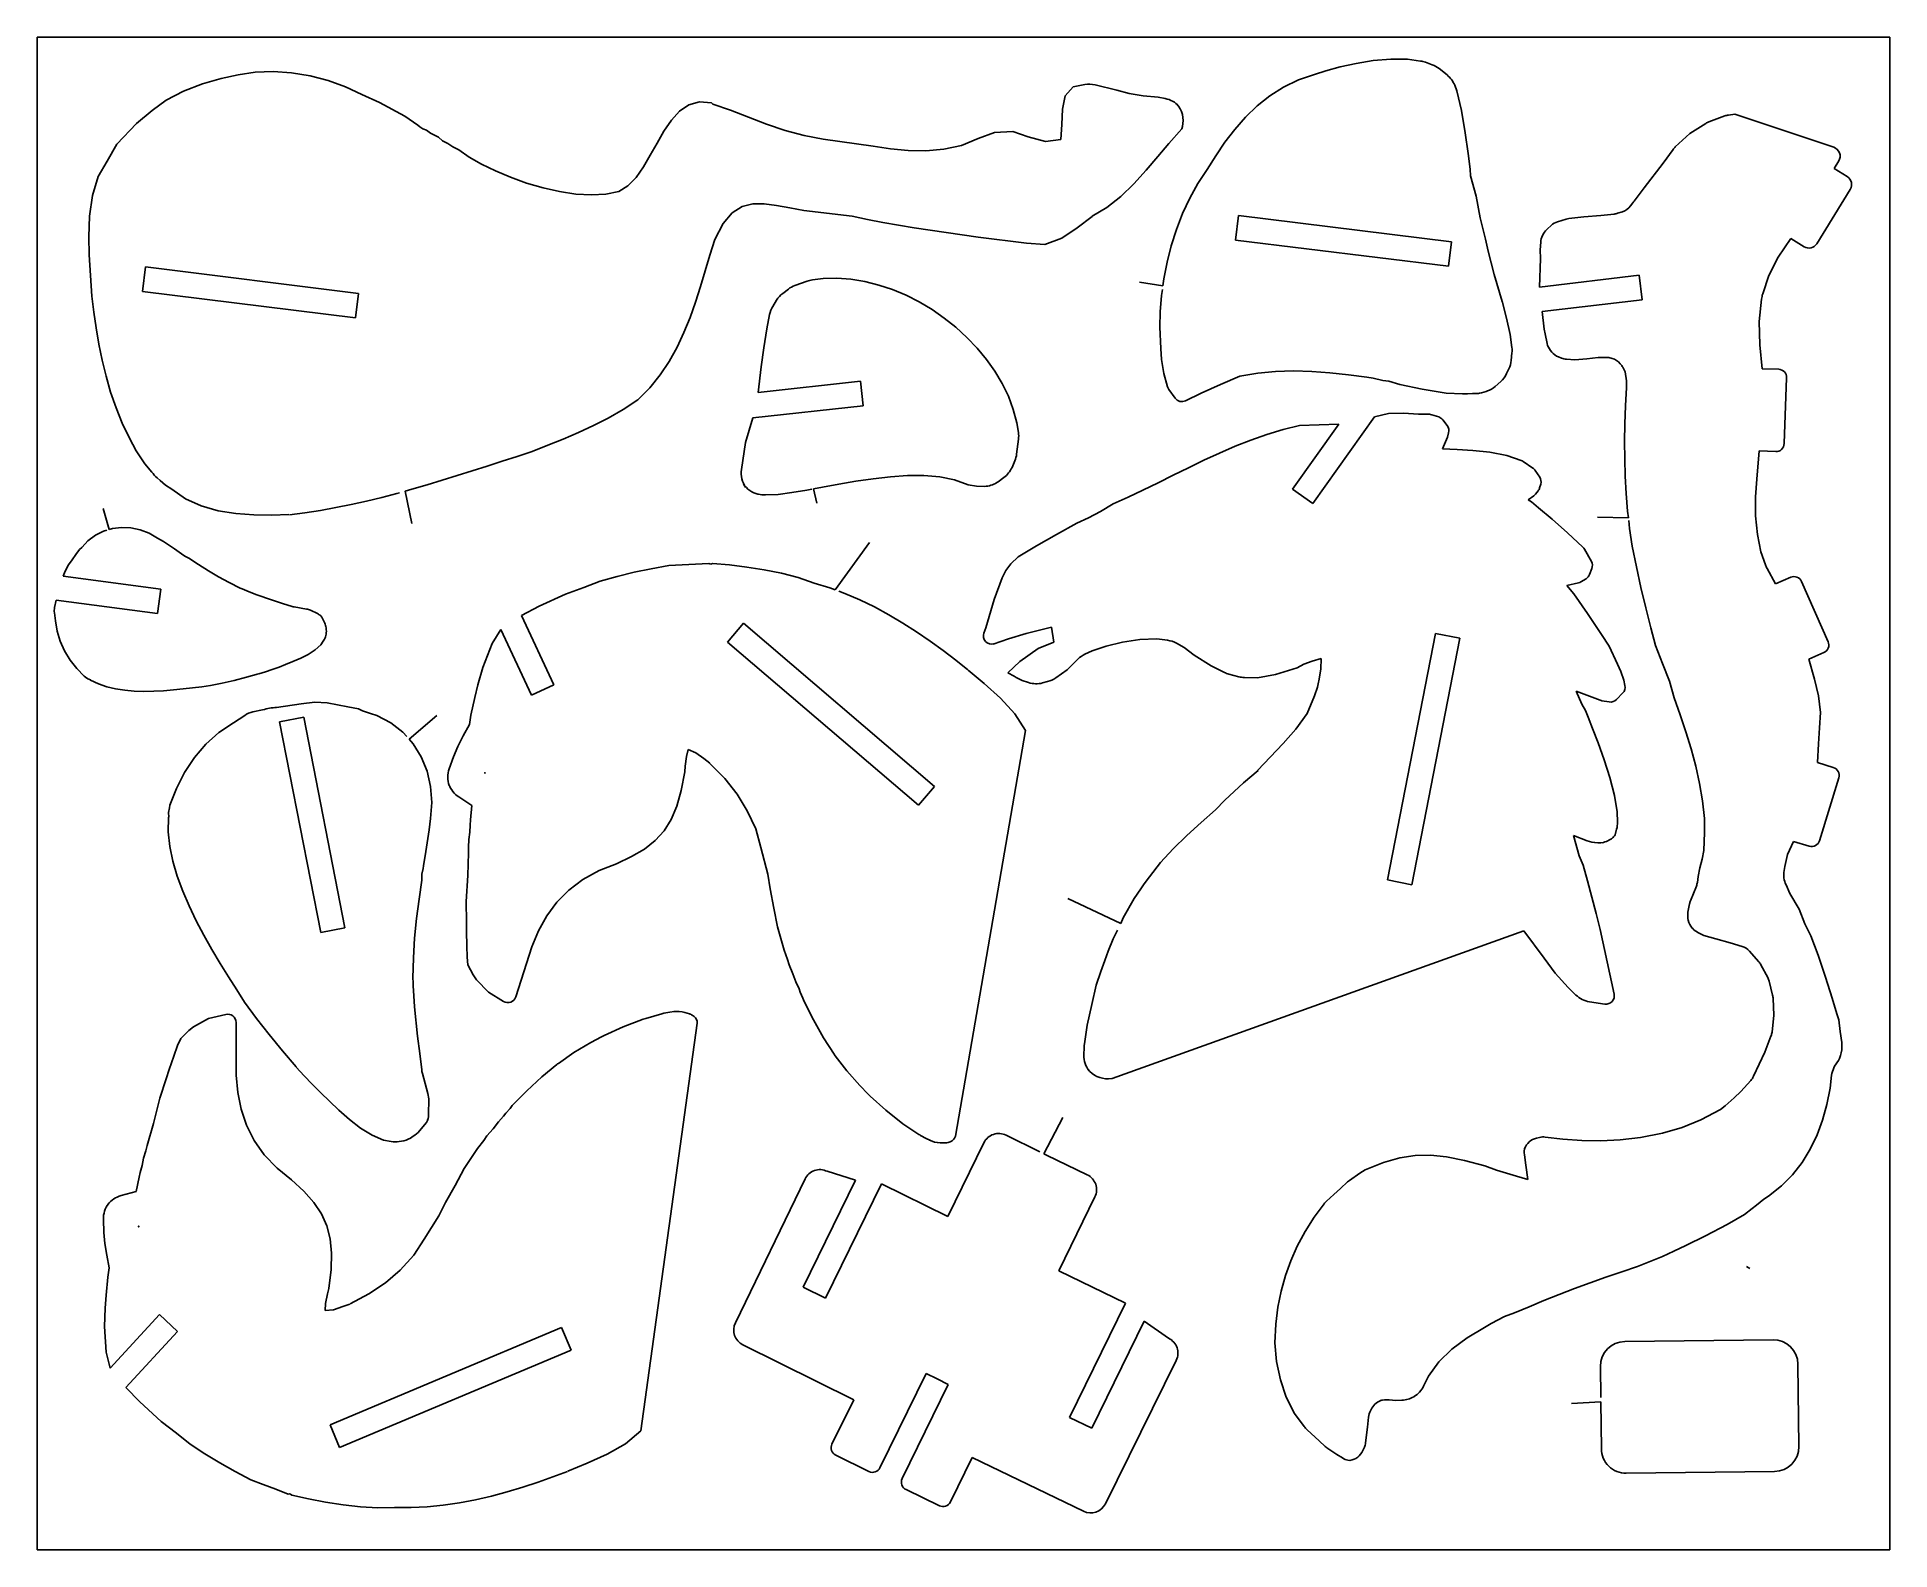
# Model space of a CAD drawing. Extents: x 167 to 467, y 466 to 711.
import ezdxf

# ---------------------------------------------------------------- set-up
doc = ezdxf.new("R2010")
doc.units = 0
doc.linetypes.add('AUSGEZOGEN', pattern=[0])
for name, color, linetype in [('01_DREHEN', 7, 'AUSGEZOGEN'), ('02_MITTEL', 2, 'AUSGEZOGEN'), ('03_DUENN', 1, 'AUSGEZOGEN')]:
    doc.layers.add(name, color=color, linetype=linetype)

msp = doc.modelspace()

# ---------------------------------------------------------------- linework, layer by layer
at = {"layer": '01_DREHEN'}
for p, q in [((196.620462, 704.500019), (199.365788, 705.061693)), ((199.365788, 705.061693), (202.119942, 705.504138)), ((202.119942, 705.504138), (205.020011, 705.614237)), ((205.020011, 705.614237), (207.999879, 705.413156)), ((207.999879, 705.413156), (210.993366, 704.922021)), ((371.0064, 704.26006), (373.646405, 705.114975)), ((373.646405, 705.114975), (375.46857, 705.722468)), ((375.46857, 705.722468), (377.751784, 706.351755)), ((377.751784, 706.351755), (380.356154, 706.929493)), ((380.356154, 706.929493), (383.141828, 707.382476)), ((383.141828, 707.382476), (385.968942, 707.637376)), ((385.968942, 707.637376), (388.6976, 707.620926)), ((388.6976, 707.620926), (390.772024, 707.320173)), ((391.582235, 707.114447), (392.695523, 706.703843)), ((393.804069, 706.079293), (395.081395, 705.0615)), ((187.69283, 700.97743), (190.503838, 702.415909)), ((190.503838, 702.415909), (193.573097, 703.604099)), ((193.573097, 703.604099), (196.620462, 704.500019)), ((210.993366, 704.922021), (213.934393, 704.161932)), ((213.934393, 704.161932), (216.756847, 703.154054)), ((216.756847, 703.154054), (219.39458, 701.919516)), ((333.272321, 701.661489), (334.523984, 703.145058)), ((334.523984, 703.145058), (336.427946, 703.489176)), ((341.612199, 702.581845), (338.084503, 703.439684)), ((343.588443, 702.052358), (341.612199, 702.581845)), ((345.86496, 701.684025), (343.588443, 702.052358)), ((366.365363, 701.693571), (368.585457, 703.107488)), ((368.585457, 703.107488), (371.0064, 704.26006)), ((396.315792, 703.385303), (396.662304, 702.49592)), ((396.662304, 702.49592), (397.412408, 699.298171)), ((182.90989, 697.207794), (185.420215, 699.330638)), ((185.420215, 699.330638), (187.69283, 700.97743)), ((219.39458, 701.919516), (222.247612, 700.598856)), ((222.247612, 700.598856), (226.333312, 698.361219)), ((269.498073, 697.715837), (270.821983, 699.177115)), ((270.821983, 699.177115), (272.316657, 700.215608)), ((272.316657, 700.215608), (274.030012, 700.705676)), ((274.030012, 700.705676), (276.009904, 700.521607)), ((276.009904, 700.521607), (276.081216, 700.458789)), ((276.081216, 700.458789), (276.152527, 700.39597)), ((276.152527, 700.39597), (276.223839, 700.333152)), ((276.223839, 700.333152), (279.059052, 699.333253)), ((279.059052, 699.333253), (281.956948, 698.229757)), ((332.690655, 697.031947), (332.797158, 699.501496)), ((332.797158, 699.501496), (333.272321, 701.661489)), ((333.153902, 700.953987), (333.220084, 700.991845)), ((348.296924, 701.460203), (345.86496, 701.684025)), ((349.46291, 701.238217), (348.296924, 701.460203)), ((351.296913, 700.40888), (351.654362, 700.021539)), ((362.454987, 698.227289), (364.32793, 700.054714)), ((364.32793, 700.054714), (366.365363, 701.693571)), ((397.412408, 699.298171), (398.037359, 695.70019)), ((179.692206, 693.850572), (182.90989, 697.207794)), ((226.333312, 698.361219), (228.431956, 696.903036)), ((228.431956, 696.903036), (228.773083, 696.675264)), ((228.773083, 696.675264), (229.262391, 696.352104)), ((229.262391, 696.352104), (229.828461, 696.11612)), ((229.828461, 696.11612), (230.512237, 695.655657)), ((268.297109, 695.957422), (269.498073, 697.715837)), ((281.956948, 698.229757), (284.911568, 697.116756)), ((284.911568, 697.116756), (287.916922, 696.088341)), ((287.916922, 696.088341), (290.967086, 695.238572)), ((332.54497, 694.619711), (332.690655, 697.031947)), ((350.058752, 693.977976), (352.136491, 696.335292)), ((352.136491, 696.335292), (352.228633, 696.689703)), ((359.129805, 694.152032), (360.728336, 696.247579)), ((360.728336, 696.247579), (362.454987, 698.227289)), ((436.980225, 697.219394), (434.412882, 695.595215)), ((440.083048, 698.426674), (437.483114, 697.467741)), ((441.670856, 698.704311), (440.635614, 698.5656)), ((457.694137, 693.342655), (441.670856, 698.704311)), ((178.164671, 691.094162), (179.692206, 693.850572)), ((230.512237, 695.655657), (231.771447, 694.969768)), ((231.771447, 694.969768), (232.4623, 694.397541)), ((232.4623, 694.397541), (233.293633, 693.970123)), ((233.293633, 693.970123), (234.131101, 693.445829)), ((234.131101, 693.445829), (235.081277, 692.91369)), ((266.072471, 692.051923), (267.171203, 694.027581)), ((267.171203, 694.027581), (268.297109, 695.957422)), ((290.967086, 695.238572), (294.056105, 694.661541)), ((294.056105, 694.661541), (302.165572, 693.533294)), ((302.165572, 693.533294), (304.972744, 693.107055)), ((304.972744, 693.107055), (307.824618, 692.83141)), ((310.70443, 692.779164), (313.595413, 693.023188)), ((313.595413, 693.023188), (316.480774, 693.636216)), ((316.480774, 693.636216), (319.160828, 694.752325)), ((319.160828, 694.752325), (321.833037, 695.755725)), ((321.833037, 695.755725), (324.755617, 695.877182)), ((324.755617, 695.877182), (327.25616, 695.042977)), ((327.25616, 695.042977), (330.073333, 694.288647)), ((330.073333, 694.288647), (332.54497, 694.619711)), ((348.262743, 691.875246), (350.058752, 693.977976)), ((357.641238, 691.976994), (359.129805, 694.152032)), ((398.037359, 695.70019), (398.510225, 692.322008)), ((431.67066, 693.012591), (430.076505, 690.794672)), ((434.412882, 695.595215), (432.037374, 693.424961)), ((176.689373, 688.637867), (178.164671, 691.094162)), ((235.081277, 692.91369), (236.750632, 691.767116)), ((236.750632, 691.767116), (238.745075, 690.623214)), ((238.745075, 690.623214), (241.001964, 689.516871)), ((263.765081, 688.465969), (264.953057, 690.156194)), ((264.953057, 690.156194), (266.072471, 692.051923)), ((307.824618, 692.83141), (310.70443, 692.779164)), ((346.380048, 689.650135), (348.262743, 691.875246)), ((356.244374, 689.758789), (357.641238, 691.976994)), ((398.510225, 692.322008), (398.804149, 689.783583)), ((430.076505, 690.794672), (427.021879, 686.757498)), ((457.741868, 689.91059), (458.495228, 691.133362)), ((175.770716, 685.557484), (176.689373, 688.637867)), ((241.001964, 689.516871), (243.458691, 688.482974)), ((243.458691, 688.482974), (246.05265, 687.556411)), ((246.05265, 687.556411), (248.72123, 686.772102)), ((260.991949, 686.204913), (262.460684, 687.106995)), ((262.460684, 687.106995), (263.765081, 688.465969)), ((342.279313, 685.370413), (344.39182, 687.437061)), ((344.39182, 687.437061), (346.380048, 689.650135)), ((353.414006, 685.116406), (354.741123, 687.501634)), ((354.741123, 687.501634), (356.244374, 689.758789)), ((398.804149, 689.783583), (398.892214, 688.704994)), ((398.892214, 688.704994), (399.778587, 685.433868)), ((457.741868, 689.91059), (459.870292, 688.599251)), ((175.298567, 682.188635), (175.770716, 685.557484)), ((248.72123, 686.772102), (251.401794, 686.164865)), ((251.401794, 686.164865), (254.031798, 685.76966)), ((254.031798, 685.76966), (256.548536, 685.621334)), ((256.548536, 685.621334), (258.889465, 685.754812)), ((258.889465, 685.754812), (260.991949, 686.204913)), ((280.939388, 683.737152), (282.669275, 684.187329)), ((282.669275, 684.187329), (284.53402, 684.210191)), ((284.53402, 684.210191), (286.536156, 683.944407)), ((340.023682, 683.584609), (342.279313, 685.370413)), ((352.257916, 682.625052), (353.414006, 685.116406)), ((399.778587, 685.433868), (400.447899, 681.91599)), ((425.144408, 684.335312), (424.777461, 683.846837)), ((425.204702, 684.428442), (425.144408, 684.335312)), ((425.281001, 684.526376), (425.204702, 684.428442)), ((425.367197, 684.637772), (425.281001, 684.526376)), ((427.021879, 686.757498), (425.367197, 684.637772)), ((454.94033, 677.737847), (460.36055, 686.53536)), ((175.162796, 678.866941), (175.298567, 682.188635)), ((277.873841, 680.99998), (279.341765, 682.720926)), ((279.341765, 682.720926), (280.939388, 683.737152)), ((286.536156, 683.944407), (288.678344, 683.528717)), ((288.678344, 683.528717), (290.96308, 683.10182)), ((290.96308, 683.10182), (298.756789, 682.178205)), ((298.756789, 682.178205), (301.23106, 681.663217)), ((301.23106, 681.663217), (303.735712, 681.182034)), ((303.735712, 681.182034), (306.266621, 680.731199)), ((335.202495, 680.322774), (337.610427, 682.147007)), ((337.60618, 682.214072), (340.023682, 683.584609)), ((337.606809, 682.204146), (337.60618, 682.214072)), ((337.608382, 682.179298), (337.606809, 682.204146)), ((337.610427, 682.147007), (337.608382, 682.179298)), ((351.267741, 680.049516), (352.257916, 682.625052)), ((360.814718, 678.318964), (361.302529, 682.289067)), ((395.793549, 678.051116), (361.302529, 682.289067)), ((400.447899, 681.91599), (401.286923, 678.443867)), ((414.355339, 681.7007), (412.952866, 681.273126)), ((417.222684, 682.087257), (414.814449, 681.797514)), ((419.957401, 682.278771), (417.222684, 682.087257)), ((422.158175, 682.536411), (419.957401, 682.278771)), ((423.482217, 682.916538), (422.684945, 682.653031)), ((175.25327, 675.928023), (175.162796, 678.866941)), ((275.743231, 675.880647), (276.533021, 678.435544)), ((276.533021, 678.435544), (277.873841, 680.99998)), ((306.266621, 680.731199), (308.81983, 680.307295)), ((308.81983, 680.307295), (311.391284, 679.906834)), ((311.391284, 679.906834), (313.976923, 679.526394)), ((313.976923, 679.526394), (316.572791, 679.162526)), ((316.572791, 679.162526), (319.174762, 678.811805)), ((319.174762, 678.811805), (321.778879, 678.47078)), ((321.778879, 678.47078), (324.381087, 678.135998)), ((324.381087, 678.135998), (326.977325, 677.804036)), ((329.98581, 677.621028), (332.694234, 678.63736)), ((332.694234, 678.63736), (335.202495, 680.322774)), ((350.438344, 677.411729), (351.267741, 680.049516)), ((395.305738, 674.081012), (360.814718, 678.318964)), ((395.305738, 674.081012), (395.793549, 678.051116)), ((401.286923, 678.443867), (401.748487, 676.51161)), ((410.555719, 679.051929), (410.759973, 679.429815)), ((411.94947, 680.707049), (411.324814, 680.14648)), ((448.679113, 675.537657), (450.741507, 678.562937)), ((450.741507, 678.562937), (452.876439, 677.247588)), ((175.25327, 675.928023), (175.677916, 669.221521)), ((274.977158, 673.322841), (275.743231, 675.880647)), ((326.977325, 677.804036), (329.98581, 677.621028)), ((349.764568, 674.733651), (350.438344, 677.411729)), ((401.748487, 676.51161), (402.704118, 672.760293)), ((410.053205, 670.707766), (410.192132, 675.361387)), ((410.152459, 676.746055), (410.241983, 677.977316)), ((410.192132, 675.361387), (410.152459, 676.746055)), ((447.183983, 672.602333), (448.679113, 675.537657)), ((183.877805, 669.99541), (184.369348, 673.965053)), ((218.856369, 669.694686), (184.369348, 673.965053)), ((274.204038, 670.775834), (274.977158, 673.322841)), ((294.075701, 672.090642), (292.317185, 671.870987)), ((296.307484, 672.139941), (294.075701, 672.090642)), ((298.560544, 671.974813), (296.307484, 672.139941)), ((349.084409, 670.918824), (349.241335, 672.037243)), ((349.241335, 672.037243), (349.764568, 674.733651)), ((402.704118, 672.760293), (404.009387, 668.399786)), ((410.053205, 670.707766), (426.193001, 672.621973)), ((426.193001, 672.621973), (426.664101, 668.649852)), ((446.19117, 669.607665), (447.183983, 672.602333)), ((175.978871, 666.66923), (175.677916, 669.221521)), ((218.364826, 665.725043), (183.877805, 669.99541)), ((218.364826, 665.725043), (218.856369, 669.694686)), ((273.393076, 668.253297), (274.204038, 670.775834)), ((288.432433, 670.384308), (287.521199, 669.69098)), ((291.465256, 671.667951), (289.506783, 670.967102)), ((300.82011, 671.605726), (298.560544, 671.974813)), ((303.071373, 671.043181), (300.82011, 671.605726)), ((305.299527, 670.297679), (303.071373, 671.043181)), ((307.489798, 669.379687), (305.299527, 670.297679)), ((309.627345, 668.299739), (307.489798, 669.379687)), ((349.084409, 670.918824), (345.26021, 671.485561)), ((348.625969, 666.677172), (348.863505, 669.344435)), ((348.863505, 669.344435), (349.003206, 670.340087)), ((176.34486, 664.082542), (175.978871, 666.66923)), ((272.513543, 665.768906), (273.393076, 668.253297)), ((285.388329, 666.260697), (284.930576, 663.939267)), ((286.540135, 668.609701), (285.909599, 667.58887)), ((311.697395, 667.068303), (309.627345, 668.299739)), ((313.685174, 665.695848), (311.697395, 667.068303)), ((348.559925, 664.226206), (348.625969, 666.677172)), ((404.685412, 665.669895), (404.061797, 668.207364)), ((410.467508, 666.728908), (426.664101, 668.649852)), ((410.467508, 666.728908), (410.796357, 663.875671)), ((445.63159, 665.12159), (446.009321, 668.761787)), ((176.788052, 661.476098), (176.34486, 664.082542)), ((270.425645, 660.96932), (271.534641, 663.336366)), ((271.534641, 663.336366), (272.513543, 665.768906)), ((284.930576, 663.939267), (284.435815, 660.851012)), ((315.575841, 664.192906), (313.685174, 665.695848)), ((317.354623, 662.569945), (315.575841, 664.192906)), ((348.761662, 660.753709), (348.559925, 664.226206)), ((405.305366, 663.049948), (404.685412, 665.669895)), ((405.579461, 660.949199), (405.305366, 663.049948)), ((410.796357, 663.875671), (410.946683, 663.160143)), ((410.946683, 663.160143), (411.285374, 661.573615)), ((445.729007, 661.382992), (445.63159, 665.12159)), ((177.320522, 658.864466), (176.788052, 661.476098)), ((269.155789, 658.681473), (270.425645, 660.96932)), ((284.435815, 660.851012), (284.028369, 657.785379)), ((319.006713, 660.837467), (317.354623, 662.569945)), ((320.517303, 659.005972), (319.006713, 660.837467)), ((348.836934, 658.955856), (348.761662, 660.753709)), ((405.482691, 658.832755), (405.596206, 660.064665)), ((411.835899, 660.433797), (412.050886, 660.173088)), ((446.110265, 657.489235), (445.729007, 661.382992)), ((177.954365, 656.26235), (177.320522, 658.864466)), ((267.694242, 656.48653), (269.155789, 658.681473)), ((284.028369, 657.785379), (283.560028, 653.653699)), ((321.87162, 657.085928), (320.517303, 659.005972)), ((323.054822, 655.087867), (321.87162, 657.085928)), ((349.230557, 656.713219), (348.836934, 658.955856)), ((367.31441, 657.032355), (364.422324, 656.767037)), ((370.230498, 657.12087), (367.31441, 657.032355)), ((373.168181, 657.052448), (370.230498, 657.12087)), ((376.125067, 656.847071), (373.168181, 657.052448)), ((404.734117, 656.693303), (405.106981, 657.471625)), ((413.134467, 659.387149), (413.604729, 659.202685)), ((414.419483, 659.023277), (415.785819, 658.941654)), ((415.785819, 658.941654), (417.697501, 659.09803)), ((417.697501, 659.09803), (419.576057, 659.296313)), ((419.576057, 659.296313), (420.877273, 659.310985)), ((421.636879, 659.209421), (421.814852, 659.1588)), ((423.132662, 658.302499), (423.188751, 658.23529)), ((423.895364, 656.98221), (423.52609, 657.720097)), ((446.110265, 657.489235), (448.775154, 657.392639)), ((178.701693, 653.684287), (177.954365, 656.26235)), ((264.073198, 652.430059), (266.010311, 654.398168)), ((266.010311, 654.398168), (267.694242, 656.48653)), ((283.560028, 653.653699), (300.137037, 655.458114)), ((300.137037, 655.458114), (300.569877, 651.481642)), ((324.052136, 653.02226), (323.054822, 655.087867)), ((349.825066, 654.56494), (349.230557, 656.713219)), ((351.073637, 652.709476), (350.033273, 654.13429)), ((358.404677, 654.922613), (355.282969, 653.530669)), ((361.556573, 656.304902), (358.404677, 654.922613)), ((364.422324, 656.767037), (361.556573, 656.304902)), ((379.098838, 656.524725), (376.125067, 656.847071)), ((382.087059, 656.105258), (379.098838, 656.524725)), ((383.123386, 655.943585), (382.087059, 656.105258)), ((384.66698, 655.565086), (383.123386, 655.943585)), ((385.672433, 655.463101), (384.66698, 655.565086)), ((387.445859, 654.954154), (385.672433, 655.463101)), ((391.06413, 654.190108), (387.445859, 654.954154)), ((394.965282, 653.55112), (391.06413, 654.190108)), ((402.862883, 654.621742), (403.767933, 655.417495)), ((424.111848, 655.502559), (423.895364, 656.98221)), ((423.982496, 651.482068), (424.134423, 654.435302)), ((424.134423, 654.435302), (424.111848, 655.502559)), ((449.672917, 645.352336), (450.059301, 656.011896)), ((179.574536, 651.144944), (178.701693, 653.684287)), ((180.585103, 648.658895), (179.574536, 651.144944)), ((261.681784, 650.879339), (264.073198, 652.430059)), ((282.67562, 649.533844), (300.569877, 651.481642)), ((324.84879, 650.899573), (324.052136, 653.02226)), ((355.282969, 653.530669), (352.731346, 652.295614)), ((397.587319, 653.417256), (394.965282, 653.55112)), ((398.381807, 653.438719), (397.587319, 653.417256)), ((399.196444, 653.453771), (398.381807, 653.438719)), ((399.674214, 653.460638), (399.196444, 653.453771)), ((400.641216, 653.583219), (400.362014, 653.53027)), ((401.433507, 653.806683), (400.641216, 653.583219)), ((401.650041, 653.889463), (401.433507, 653.806683)), ((423.879915, 648.57895), (423.982496, 651.482068)), ((181.745392, 646.24084), (180.585103, 648.658895)), ((254.4476, 647.156294), (256.876731, 648.278297)), ((256.876731, 648.278297), (259.28555, 649.507354)), ((259.28555, 649.507354), (261.681784, 650.879339)), ((282.67562, 649.533844), (281.498348, 645.537618)), ((325.429942, 648.73034), (324.84879, 650.899573)), ((325.675986, 647.183911), (325.429942, 648.73034)), ((371.218197, 648.285765), (368.553941, 647.643317)), ((370.068307, 637.991501), (377.556391, 648.516511)), ((371.218197, 648.285765), (377.556391, 648.516511)), ((373.327565, 635.672682), (383.309961, 649.703618)), ((385.612955, 650.218694), (383.309961, 649.703618)), ((388.045685, 650.287714), (385.612955, 650.218694)), ((390.481626, 650.154644), (388.045685, 650.287714)), ((392.235031, 650.103468), (390.481626, 650.154644)), ((393.73331, 649.683007), (392.598152, 650.041984)), ((395.111465, 648.280862), (394.389553, 649.222802)), ((423.832729, 645.71539), (423.879915, 648.57895)), ((182.857111, 644.181495), (181.745392, 646.24084)), ((246.96078, 644.074464), (249.497373, 645.090185)), ((249.497373, 645.090185), (251.99039, 646.105536)), ((251.99039, 646.105536), (254.4476, 647.156294)), ((281.498348, 645.537618), (280.843182, 641.146891)), ((325.69473, 646.058825), (325.393178, 643.648598)), ((363.32551, 645.939158), (360.757018, 644.920171)), ((365.923788, 646.853985), (363.32551, 645.939158)), ((368.553941, 647.643317), (365.923788, 646.853985)), ((395.130591, 646.396145), (394.344916, 644.501354)), ((395.334002, 647.099268), (395.130591, 646.396145)), ((423.846978, 642.88076), (423.832729, 645.71539)), ((184.243309, 642.071753), (182.857111, 644.181495)), ((185.389916, 640.759029), (184.243309, 642.071753)), ((239.67085, 641.727898), (242.100208, 642.512943)), ((242.100208, 642.512943), (244.529871, 643.296896)), ((244.529871, 643.296896), (246.96078, 644.074464)), ((325.095248, 642.556841), (324.644845, 641.515835)), ((355.700651, 642.655196), (353.208494, 641.451902)), ((358.216116, 643.818419), (355.700651, 642.655196)), ((360.757018, 644.920171), (358.216116, 643.818419)), ((396.719471, 644.407079), (394.344916, 644.501354)), ((399.266938, 644.268057), (396.719471, 644.407079)), ((402.03345, 643.977611), (399.266938, 644.268057)), ((404.774926, 643.4406), (402.03345, 643.977611)), ((407.089636, 642.617909), (404.774926, 643.4406)), ((408.980889, 641.39797), (407.386325, 642.468549)), ((423.928641, 640.064481), (423.846978, 642.88076)), ((445.262127, 639.623492), (445.627284, 644.164785)), ((445.627284, 644.164785), (448.292174, 644.068189)), ((186.704233, 639.409959), (186.220673, 639.811376)), ((187.611729, 638.607028), (186.704233, 639.409959)), ((229.935512, 638.683342), (232.374057, 639.419546)), ((232.374057, 639.419546), (234.8088, 640.175911)), ((234.8088, 640.175911), (237.240715, 640.947146)), ((237.240715, 640.947146), (239.67085, 641.727898)), ((299.376808, 639.251773), (296.631066, 638.776068)), ((302.161844, 639.671105), (299.376808, 639.251773)), ((304.948235, 639.993137), (302.161844, 639.671105)), ((307.69798, 640.176833), (304.948235, 639.993137)), ((310.373169, 640.181298), (307.69798, 640.176833)), ((312.935869, 639.965501), (310.373169, 640.181298)), ((315.348039, 639.488507), (312.935869, 639.965501)), ((317.57181, 638.709322), (315.348039, 639.488507)), ((323.323428, 639.867081), (322.398109, 639.195431)), ((348.285366, 639.010574), (345.850113, 637.815236)), ((350.737416, 640.229926), (348.285366, 639.010574)), ((353.208494, 641.451902), (350.737416, 640.229926)), ((410.08326, 639.899497), (409.355193, 641.018258)), ((424.083808, 637.25602), (423.928641, 640.064481)), ((445.024989, 636.729217), (445.262127, 639.623492)), ((188.597297, 637.98862), (187.611729, 638.607028)), ((190.842476, 636.401512), (188.597297, 637.98862)), ((193.370514, 635.257494), (190.842476, 636.401512)), ((217.649067, 635.49089), (220.12224, 636.046542)), ((220.12224, 636.046542), (222.586461, 636.648929)), ((222.586461, 636.648929), (225.042707, 637.292727)), ((225.042707, 637.292727), (225.481339, 637.414488)), ((226.404902, 637.670864), (227.492053, 637.97265)), ((226.404902, 637.670864), (227.49295, 632.419503)), ((227.492053, 637.97265), (229.935512, 638.683342)), ((283.623394, 637.153095), (283.512913, 637.179476)), ((286.800299, 637.129008), (284.709523, 637.046809)), ((289.009253, 637.420447), (286.800299, 637.129008)), ((291.40935, 637.819442), (289.009253, 637.420447)), ((292.230732, 637.969198), (291.40935, 637.819442)), ((293.962624, 638.28496), (292.48053, 638.014741)), ((292.48053, 638.014741), (293.053037, 635.705693)), ((296.631066, 638.776068), (293.962624, 638.28496)), ((318.869326, 638.454476), (317.57181, 638.709322)), ((320.18715, 638.424674), (318.869326, 638.454476)), ((320.472546, 638.455106), (320.18715, 638.424674)), ((343.429502, 636.66524), (341.021405, 635.581986)), ((345.850113, 637.815236), (343.429502, 636.66524)), ((373.327565, 635.672682), (370.068307, 637.991501)), ((409.121236, 636.922284), (408.195302, 636.268462)), ((408.765284, 635.90972), (408.195302, 636.268462)), ((409.828911, 637.715812), (409.387889, 637.171796)), ((410.249757, 638.812996), (410.077192, 638.196213)), ((424.318446, 634.444728), (424.083808, 637.25602)), ((445.044689, 633.676848), (445.024989, 636.729217)), ((178.449039, 631.457803), (177.48382, 634.87457)), ((196.104993, 634.490522), (193.370514, 635.257494)), ((198.969334, 634.034471), (196.104993, 634.490522)), ((201.887121, 633.823264), (198.969334, 634.034471)), ((204.781773, 633.790811), (201.887121, 633.823264)), ((207.576844, 633.870999), (204.781773, 633.790811)), ((207.646032, 633.841713), (210.165376, 634.157348)), ((210.165376, 634.157348), (212.671662, 634.540971)), ((212.671662, 634.540971), (215.165866, 634.987258)), ((215.165866, 634.987258), (217.649067, 635.49089)), ((337.004017, 633.351191), (335.159816, 632.490475)), ((338.98221, 634.388866), (337.004017, 633.351191)), ((341.021405, 635.581986), (338.98221, 634.388866)), ((409.865849, 634.954246), (408.765284, 635.90972)), ((412.119242, 633.142933), (409.865849, 634.954246)), ((414.578679, 630.930362), (412.119242, 633.142933)), ((424.443566, 633.34086), (419.459072, 633.426757)), ((424.443566, 633.34086), (424.318446, 634.444728)), ((445.330604, 630.65234), (445.044689, 633.676848)), ((176.229273, 630.522072), (175.013078, 629.59624)), ((177.56666, 631.195621), (176.229273, 630.522072)), ((178.094947, 631.352591), (177.56666, 631.195621)), ((178.992595, 631.619311), (178.449039, 631.457803)), ((180.474434, 631.795568), (178.992595, 631.619311)), ((181.979518, 631.726791), (180.474434, 631.795568)), ((183.47519, 631.415382), (181.979518, 631.726791)), ((184.928806, 630.863765), (183.47519, 631.415382)), ((186.307721, 630.074365), (184.928806, 630.863765)), ((187.246103, 629.485655), (186.307721, 630.074365)), ((331.862111, 630.620556), (328.634111, 628.809404)), ((335.159816, 632.490475), (331.862111, 630.620556)), ((417.090868, 628.57911), (414.578679, 630.930362)), ((424.638611, 631.620081), (424.495098, 632.886225)), ((425.050344, 628.771451), (424.638611, 631.620081)), ((445.892169, 627.841601), (445.330604, 630.65234)), ((173.071787, 627.395793), (172.468563, 626.556568)), ((173.686112, 628.228875), (173.071787, 627.395793)), ((174.017922, 628.528595), (173.686112, 628.228875)), ((174.580035, 629.113599), (174.017922, 628.528595)), ((175.013078, 629.59624), (174.580035, 629.113599)), ((189.021078, 628.321702), (187.246103, 629.485655)), ((190.188724, 627.519225), (189.021078, 628.321702)), ((190.401674, 627.373009), (190.188724, 627.519225)), ((190.837069, 627.053017), (190.401674, 627.373009)), ((191.364046, 626.787315), (190.837069, 627.053017)), ((296.027079, 621.684537), (301.592205, 629.350344)), ((325.667032, 627.014248), (324.468718, 625.890576)), ((328.634111, 628.809404), (325.667032, 627.014248)), ((418.448166, 626.270868), (417.344898, 628.253879)), ((425.735677, 625.404548), (425.050344, 628.771451)), ((446.627267, 625.748172), (445.892169, 627.841601)), ((171.320072, 624.681912), (171.043224, 623.880666)), ((171.870876, 625.714278), (171.320072, 624.681912)), ((172.468563, 626.556568), (171.870876, 625.714278)), ((192.938718, 625.760754), (191.364046, 626.787315)), ((194.537281, 624.756164), (192.938718, 625.760754)), ((196.176996, 623.783542), (194.537281, 624.756164)), ((263.455743, 624.5201), (260.692045, 623.8658)), ((266.247055, 625.079921), (263.455743, 624.5201)), ((269.054697, 625.595648), (266.247055, 625.079921)), ((271.216736, 625.714247), (269.054697, 625.595648)), ((273.378774, 625.832846), (271.216736, 625.714247)), ((275.540813, 625.951445), (273.378774, 625.832846)), ((275.726154, 625.868288), (275.540813, 625.951445)), ((275.876543, 625.860949), (275.726154, 625.868288)), ((276.13901, 625.945619), (275.876543, 625.860949)), ((278.889337, 625.704313), (276.13901, 625.945619)), ((281.706321, 625.37603), (278.889337, 625.704313)), ((284.537795, 624.940492), (281.706321, 625.37603)), ((287.331532, 624.377296), (284.537795, 624.940492)), ((290.035348, 623.666089), (287.331532, 624.377296)), ((323.632825, 624.821994), (323.06923, 623.643013)), ((324.468718, 625.890576), (323.632825, 624.821994)), ((418.529732, 625.149894), (418.150571, 624.149977)), ((426.4632, 622.078327), (425.735677, 625.404548)), ((448.281206, 622.644645), (446.901892, 625.135956)), ((186.829976, 621.789565), (171.043224, 623.880666)), ((186.304732, 617.824241), (186.829976, 621.789565)), ((197.875128, 622.852884), (196.176996, 623.783542)), ((199.648939, 621.97419), (197.875128, 622.852884)), ((200.007122, 621.825444), (199.648939, 621.97419)), ((200.369605, 621.677936), (200.007122, 621.825444)), ((200.740711, 621.532906), (200.369605, 621.677936)), ((202.209027, 620.941171), (200.740711, 621.532906)), ((255.292637, 622.072217), (252.374018, 620.985913)), ((257.967248, 623.066635), (255.292637, 622.072217)), ((260.692045, 623.8658), (257.967248, 623.066635)), ((292.597012, 622.786516), (290.035348, 623.666089)), ((295.14353, 622.012787), (292.597012, 622.786516)), ((296.027079, 621.684537), (295.14353, 622.012787)), ((297.586623, 621.105145), (296.625053, 621.462381)), ((299.995499, 620.063276), (297.586623, 621.105145)), ((323.06923, 623.643013), (321.776944, 620.09316)), ((416.348506, 622.814068), (414.485544, 622.401655)), ((415.621794, 621.016652), (414.485544, 622.401655)), ((417.841627, 617.823414), (415.621794, 621.016652)), ((417.590572, 623.479833), (416.74702, 622.972986)), ((427.241704, 618.788027), (426.4632, 622.078327)), ((448.281206, 622.644645), (450.721758, 623.719204)), ((456.777549, 613.274002), (452.479313, 623.036208)), ((169.890755, 619.998423), (169.630145, 618.816986)), ((186.304732, 617.824241), (169.890755, 619.998423)), ((204.931378, 620.024714), (202.209027, 620.941171)), ((206.550985, 619.490443), (204.931378, 620.024714)), ((208.077608, 618.995068), (206.550985, 619.490443)), ((210.425849, 618.569073), (208.414857, 618.912055)), ((212.182035, 617.827505), (211.062842, 618.365958)), ((248.08678, 619.015871), (245.224219, 617.512528)), ((252.374018, 620.985913), (248.08678, 619.015871)), ((302.365855, 618.902602), (299.995499, 620.063276)), ((304.693356, 617.638611), (302.365855, 618.902602)), ((321.776944, 620.09316), (320.398564, 615.501025)), ((428.079929, 615.528967), (427.241704, 618.788027)), ((169.788543, 616.649708), (169.598783, 617.954647)), ((170.028773, 614.984594), (169.788543, 616.649708)), ((212.896005, 617.266087), (212.710526, 617.481577)), ((212.710526, 617.481577), (212.74748, 617.448302)), ((213.360136, 616.29747), (212.896005, 617.266087)), ((213.616246, 615.20504), (213.581467, 615.52209)), ((241.857004, 615.269923), (240.478465, 612.998272)), ((246.837219, 604.610918), (241.857004, 615.269923)), ((250.461132, 606.304122), (245.224219, 617.512528)), ((281.18454, 616.272176), (278.584995, 613.232103)), ((312.091949, 589.843465), (281.18454, 616.272176)), ((306.97376, 616.286803), (304.693356, 617.638611)), ((309.202785, 614.862626), (306.97376, 616.286803)), ((320.398564, 615.501025), (320.093909, 614.671626)), ((326.937445, 614.633813), (331.057402, 615.610639)), ((331.057402, 615.610639), (331.422005, 613.221718)), ((420.089259, 614.461875), (417.841627, 617.823414)), ((428.836216, 612.646369), (428.079929, 615.528967)), ((170.526847, 613.359456), (170.028773, 614.984594)), ((171.249594, 611.795258), (170.526847, 613.359456)), ((211.799805, 611.940232), (212.718611, 612.755692)), ((212.718611, 612.755692), (213.136793, 613.354043)), ((213.478191, 614.072795), (213.53914, 614.287259)), ((240.478465, 612.998272), (238.949258, 609.126785)), ((309.492403, 586.803392), (278.584995, 613.232103)), ((311.376117, 613.381595), (309.202785, 614.862626)), ((313.489452, 611.859131), (311.376117, 613.381595)), ((321.573795, 612.891877), (324.080617, 613.739604)), ((321.698995, 612.926306), (321.573795, 612.891877)), ((324.080617, 613.739604), (326.937445, 614.633813)), ((328.905535, 612.191752), (325.920112, 610.057164)), ((331.422005, 613.221718), (328.905535, 612.191752)), ((339.909442, 612.570733), (337.599773, 611.784811)), ((342.554617, 613.221651), (339.909442, 612.570733)), ((345.345055, 613.642479), (342.554617, 613.221651)), ((348.090432, 613.738258), (345.345055, 613.642479)), ((349.842788, 613.511828), (348.090432, 613.738258)), ((352.531463, 612.344076), (351.268672, 613.043703)), ((354.153126, 611.125014), (352.531463, 612.344076)), ((385.451462, 574.697436), (393.215924, 614.615575)), ((389.377836, 573.933719), (397.142298, 613.851858)), ((397.142298, 613.851858), (393.215924, 614.615575)), ((421.327216, 612.549715), (420.089259, 614.461875)), ((421.327216, 612.549715), (422.666161, 609.667776)), ((429.980177, 609.731893), (428.836216, 612.646369)), ((172.163823, 610.312894), (171.249594, 611.795258)), ((173.236395, 608.933294), (172.163823, 610.312894)), ((204.847727, 608.76279), (205.972464, 609.171589)), ((205.972464, 609.171589), (207.034811, 609.588441)), ((207.034811, 609.588441), (208.228987, 610.062448)), ((208.228987, 610.062448), (209.474724, 610.604893)), ((209.474724, 610.604893), (210.691753, 611.22706)), ((210.691753, 611.22706), (211.799805, 611.940232)), ((238.949258, 609.126785), (238.170897, 606.299385)), ((315.538524, 610.310755), (313.489452, 611.859131)), ((317.519028, 608.751887), (315.538524, 610.310755)), ((325.920112, 610.057164), (323.95325, 608.227156)), ((335.315596, 610.46078), (333.587694, 608.740961)), ((337.599773, 611.784811), (336.456607, 611.255463)), ((356.910368, 609.346572), (354.153126, 611.125014)), ((359.035992, 608.307715), (356.910368, 609.346572)), ((370.836495, 609.050752), (367.312382, 607.948886)), ((371.906301, 609.616848), (370.836495, 609.050752)), ((373.22689, 610.145535), (371.906301, 609.616848)), ((374.675182, 610.54813), (373.22689, 610.145535)), ((374.675182, 610.54813), (374.629045, 608.813508)), ((423.232092, 608.433023), (422.666161, 609.667776)), ((431.115195, 606.876522), (429.980177, 609.731893)), ((453.654001, 610.441887), (456.094552, 611.516446)), ((454.560204, 607.223498), (453.654001, 610.441887)), ((174.434115, 607.677354), (173.236395, 608.933294)), ((174.657542, 607.527165), (174.434115, 607.677354)), ((175.033156, 607.252916), (174.657542, 607.527165)), ((175.443057, 607.0864), (175.033156, 607.252916)), ((175.444705, 607.080665), (175.443057, 607.0864)), ((175.448833, 607.066308), (175.444705, 607.080665)), ((175.454196, 607.04765), (175.448833, 607.066308)), ((176.713505, 606.450515), (175.454196, 607.04765)), ((178.064164, 605.988591), (176.713505, 606.450515)), ((194.859176, 606.165513), (193.447757, 605.986112)), ((196.768644, 606.564657), (194.859176, 606.165513)), ((198.709692, 607.018127), (196.768644, 606.564657)), ((200.675583, 607.521991), (198.709692, 607.018127)), ((202.659569, 608.072359), (200.675583, 607.521991)), ((202.703889, 608.064124), (203.778905, 608.402685)), ((203.778905, 608.402685), (204.847727, 608.76279)), ((238.170897, 606.299385), (237.665934, 604.252814)), ((250.461132, 606.304122), (246.837219, 604.610918)), ((317.550447, 608.68364), (320.162851, 606.510164)), ((320.162851, 606.510164), (322.782951, 604.144836)), ((325.002711, 607.715228), (323.95325, 608.227156)), ((325.018568, 607.702391), (325.002711, 607.715228)), ((327.33271, 606.669251), (326.292454, 607.009339)), ((330.412504, 606.81487), (329.578057, 606.598865)), ((333.587694, 608.740961), (331.717983, 607.420173)), ((361.349991, 607.615981), (359.768504, 608.034736)), ((364.373791, 607.431969), (362.274808, 607.483952)), ((367.312382, 607.948886), (364.373791, 607.431969)), ((374.629045, 608.813508), (374.312402, 606.969033)), ((423.703991, 607.077331), (423.232092, 608.433023)), ((423.88662, 606.17685), (423.703991, 607.077331)), ((431.844573, 604.171182), (431.115195, 606.876522)), ((455.21864, 604.538369), (454.560204, 607.223498)), ((179.491854, 605.64908), (178.064164, 605.988591)), ((180.98227, 605.419143), (179.491854, 605.64908)), ((182.521124, 605.285944), (180.98227, 605.419143)), ((184.094113, 605.23671), (182.521124, 605.285944)), ((185.686909, 605.258595), (184.094113, 605.23671)), ((187.285245, 605.338772), (185.686909, 605.258595)), ((188.874804, 605.464441), (187.285245, 605.338772)), ((190.441278, 605.622762), (188.874804, 605.464441)), ((191.970355, 605.800915), (190.441278, 605.622762)), ((193.447757, 605.986112), (191.970355, 605.800915)), ((209.549594, 603.243021), (205.571376, 602.638705)), ((211.788299, 603.474998), (209.549594, 603.243021)), ((213.735626, 603.369383), (211.788299, 603.474998)), ((215.42878, 603.059171), (213.735626, 603.369383)), ((217.121202, 602.738436), (215.42878, 603.059171)), ((237.665934, 604.252814), (237.045928, 601.370263)), ((322.782951, 604.144836), (325.099843, 601.602702)), ((373.638118, 604.516315), (372.425253, 601.663455)), ((374.0841, 605.937195), (373.638118, 604.516315)), ((419.883999, 603.797307), (415.980773, 605.280343)), ((415.980773, 605.280343), (416.912824, 603.138747)), ((416.912824, 603.138747), (417.47592, 602.116137)), ((421.322071, 603.528517), (420.135441, 603.729005)), ((423.537334, 604.983893), (422.501624, 603.915266)), ((432.809477, 601.446565), (431.844573, 604.171182)), ((455.54416, 601.812328), (455.21864, 604.538369)), ((196.228879, 598.601308), (198.575459, 600.136086)), ((198.575459, 600.136086), (200.413409, 601.341137)), ((203.312217, 602.250646), (201.738298, 601.900634)), ((206.052865, 600.281159), (209.978539, 601.048467)), ((212.718997, 566.176125), (206.052865, 600.281159)), ((216.644672, 566.943433), (209.978539, 601.048467)), ((218.812154, 602.396607), (217.121202, 602.738436)), ((219.498484, 602.10624), (218.812154, 602.396607)), ((220.777897, 601.668705), (219.498484, 602.10624)), ((221.811827, 601.354129), (220.777897, 601.668705)), ((224.066478, 600.168271), (221.811827, 601.354129)), ((226.02527, 598.62177), (224.066478, 600.168271)), ((227.042357, 597.47319), (231.525108, 601.336019)), ((237.045928, 601.370263), (236.80035, 599.862164)), ((325.099843, 601.602702), (326.802624, 598.898808)), ((372.425253, 601.663455), (370.625302, 599.115933)), ((417.47592, 602.116137), (417.910266, 601.054343)), ((417.910266, 601.054343), (418.638807, 599.247228)), ((433.730839, 598.697901), (432.809477, 601.446565)), ((455.405187, 599.343402), (455.54416, 601.812328)), ((194.124153, 596.705114), (196.228879, 598.601308)), ((226.634208, 597.934106), (226.02527, 598.62177)), ((227.668894, 596.765651), (227.042357, 597.47319)), ((235.808556, 598.016059), (234.914843, 596.292259)), ((236.80035, 599.862164), (235.808556, 598.016059)), ((315.481083, 533.189209), (326.802624, 598.898808)), ((370.625302, 599.115933), (368.556873, 596.780663)), ((418.638807, 599.247228), (419.545541, 596.886159)), ((434.582191, 595.927313), (433.730839, 598.697901)), ((455.23953, 596.719953), (455.405187, 599.343402)), ((190.673461, 592.087931), (192.269611, 594.512372)), ((192.269611, 594.512372), (194.124153, 596.705114)), ((228.97804, 594.650939), (227.668894, 596.765651)), ((229.93335, 592.328664), (228.97804, 594.650939)), ((234.218846, 594.654004), (233.523781, 592.696516)), ((234.914843, 596.292259), (234.218846, 594.654004)), ((271.929557, 594.717213), (271.747263, 593.116962)), ((272.216296, 595.803166), (271.929557, 594.717213)), ((273.439034, 595.295123), (272.216296, 595.803166)), ((274.762794, 594.352046), (273.439034, 595.295123)), ((275.708932, 593.60638), (274.762794, 594.352046)), ((366.43309, 594.592625), (364.467075, 592.4868)), ((368.556873, 596.780663), (366.43309, 594.592625)), ((419.545541, 596.886159), (420.514464, 594.162497)), ((420.514464, 594.162497), (421.429575, 591.267609)), ((435.337115, 593.137016), (434.582191, 595.927313)), ((455.060943, 593.699766), (455.23953, 596.719953)), ((189.344001, 589.496591), (190.673461, 592.087931)), ((230.515468, 589.849854), (229.93335, 592.328664)), ((271.677607, 592.230216), (271.094202, 589.201541)), ((271.747263, 593.116962), (271.677607, 592.230216)), ((275.714134, 593.559149), (278.154669, 591.1184)), ((278.154669, 591.1184), (280.13616, 588.593466)), ((364.473099, 592.419871), (362.117652, 590.45111)), ((364.467075, 592.4868), (364.469976, 592.454573)), ((364.469976, 592.454573), (364.472208, 592.429776)), ((364.472208, 592.429776), (364.473099, 592.419871)), ((421.429575, 591.267609), (422.17487, 588.392857)), ((435.969121, 590.329202), (435.337115, 593.137016)), ((455.060943, 593.699766), (457.611924, 592.922936)), ((455.391683, 581.055106), (458.499, 591.259031)), ((188.289441, 586.803201), (189.344001, 589.496591)), ((230.705083, 587.265533), (230.515468, 589.849854)), ((233.533456, 589.992708), (233.480921, 590.137369)), ((235.08149, 588.135581), (237.206641, 586.77286)), ((271.094202, 589.201541), (270.39015, 586.674099)), ((280.13616, 588.593466), (281.764259, 585.899656)), ((312.091949, 589.843465), (309.492403, 586.803392)), ((362.117652, 590.45111), (359.08473, 587.596704)), ((422.17487, 588.392857), (422.634347, 585.729606)), ((436.451719, 587.506066), (435.969121, 590.329202)), ((188.069783, 585.599472), (188.219774, 586.359953)), ((188.106683, 584.863009), (188.069783, 585.599472)), ((188.219774, 586.359953), (188.289441, 586.803201)), ((230.482887, 584.626727), (230.705083, 587.265533)), ((237.206641, 586.77286), (236.945954, 584.424973)), ((270.39015, 586.674099), (269.472261, 584.514815)), ((281.764259, 585.899656), (283.144673, 582.952238)), ((357.589546, 586.065234), (355.252119, 584.013958)), ((359.08473, 587.596704), (357.589546, 586.065234)), ((422.634347, 585.729606), (422.676851, 584.063275)), ((436.758485, 584.669789), (436.451719, 587.506066)), ((188.04008, 582.496111), (188.055979, 584.818908)), ((188.292748, 580.130461), (188.04008, 582.496111)), ((188.055979, 584.818908), (188.080393, 584.840142)), ((188.080393, 584.840142), (188.099178, 584.856482)), ((188.099178, 584.856482), (188.106683, 584.863009)), ((229.744524, 579.29395), (230.253862, 582.794715)), ((230.253862, 582.794715), (230.482887, 584.626727)), ((236.872068, 582.454158), (236.698974, 581.249781)), ((236.894813, 583.595169), (236.872068, 582.454158)), ((236.945954, 584.424973), (236.894813, 583.595169)), ((268.310331, 582.669141), (266.874114, 581.082692)), ((269.472261, 584.514815), (268.310331, 582.669141)), ((283.144673, 582.952238), (283.990105, 579.94602)), ((355.252119, 584.013958), (352.943268, 581.915057)), ((422.533805, 582.896418), (422.346244, 582.217305)), ((436.636155, 579.477695), (436.745154, 582.372372)), ((436.745154, 582.372372), (436.758485, 584.669789)), ((188.784567, 577.73458), (188.292748, 580.130461)), ((229.353887, 576.965124), (229.744524, 579.29395)), ((236.649085, 579.098395), (236.537845, 575.414049)), ((236.668622, 580.006153), (236.649085, 579.098395)), ((236.698974, 581.249781), (236.668622, 580.006153)), ((265.133452, 579.700922), (263.058152, 578.469405)), ((266.874114, 581.082692), (265.133452, 579.700922)), ((283.990105, 579.94602), (285.086108, 575.6289)), ((350.736867, 579.757367), (348.70679, 577.529724)), ((352.943268, 581.915057), (350.736867, 579.757367)), ((417.787509, 581.053253), (415.540575, 581.897182)), ((415.540575, 581.897182), (416.4872, 578.605963)), ((418.539551, 580.84183), (417.787509, 581.053253)), ((420.195621, 580.726137), (420.438182, 580.776688)), ((421.897062, 581.533602), (421.887608, 581.525992)), ((436.370548, 578.08771), (436.636155, 579.477695)), ((450.221962, 578.839812), (451.176797, 580.94486)), ((451.176797, 580.94486), (453.727778, 580.16803)), ((189.486072, 575.321046), (188.784567, 577.73458)), ((229.105822, 575.657511), (229.28285, 576.540501)), ((229.28285, 576.540501), (229.353887, 576.965124)), ((257.7828, 576.239119), (255.14271, 574.788004)), ((260.617983, 577.333611), (257.7828, 576.239119)), ((263.058152, 578.469405), (260.617983, 577.333611)), ((348.70679, 577.529724), (346.92691, 575.220967)), ((416.4872, 578.605963), (417.104816, 577.07687)), ((417.819673, 574.577109), (417.104816, 577.07687)), ((435.750167, 575.244834), (435.989054, 576.648305)), ((435.989054, 576.648305), (436.370548, 578.08771)), ((449.64519, 576.228357), (449.752627, 576.877593)), ((449.752627, 576.877593), (450.221962, 578.839812)), ((190.36782, 572.902414), (189.486072, 575.321046)), ((228.632533, 571.572908), (229.075265, 574.674367)), ((229.075265, 574.674367), (229.105822, 575.657511)), ((236.537845, 575.414049), (236.258947, 571.19072)), ((252.875666, 573.062751), (250.950209, 571.087025)), ((255.14271, 574.788004), (252.875666, 573.062751)), ((285.086108, 575.6289), (285.480865, 573.24231)), ((285.480865, 573.24231), (286.099555, 570.12438)), ((345.497114, 573.283919), (344.431925, 571.717362)), ((345.942369, 573.887878), (345.497114, 573.283919)), ((346.386506, 574.487475), (345.942369, 573.887878)), ((346.92691, 575.220967), (346.386506, 574.487475)), ((389.377836, 573.933719), (385.451462, 574.697436)), ((418.547092, 571.91895), (417.819673, 574.577109)), ((434.487489, 571.315096), (435.446905, 573.71335)), ((435.607545, 574.304103), (435.750167, 575.244834)), ((450.601614, 572.51905), (449.964703, 573.888261)), ((191.400442, 570.491302), (190.36782, 572.902414)), ((192.554452, 568.100316), (191.400442, 570.491302)), ((228.239807, 568.450819), (228.632533, 571.572908)), ((236.258947, 571.19072), (236.30145, 567.863892)), ((250.950209, 571.087025), (249.33488, 568.884537)), ((286.099555, 570.12438), (286.670565, 567.102114)), ((342.247955, 567.669738), (333.675267, 571.673263)), ((344.431925, 571.717362), (342.665254, 568.549913)), ((419.225066, 569.291762), (418.547092, 571.91895)), ((434.087432, 569.456366), (434.342401, 570.816096)), ((452.09314, 569.94121), (450.601614, 572.51905)), ((193.800427, 565.741984), (192.554452, 568.100316)), ((227.924339, 565.289053), (228.239807, 568.450819)), ((236.30145, 567.863892), (236.316055, 566.327151)), ((249.33488, 568.884537), (247.998237, 566.479026)), ((286.670565, 567.102114), (287.760491, 563.338472)), ((342.665254, 568.549913), (342.247955, 567.669738)), ((419.850349, 566.679904), (419.225066, 569.291762)), ((434.146628, 568.176785), (434.093656, 568.441328)), ((453.005569, 567.607465), (452.09314, 569.94121)), ((453.980449, 565.644957), (453.005569, 567.607465)), ((195.108953, 563.428927), (193.800427, 565.741984)), ((212.718997, 566.176125), (216.644672, 566.943433)), ((227.713383, 562.068566), (227.924339, 565.289053)), ((236.316055, 566.327151), (236.374478, 564.036321)), ((236.374478, 564.036321), (236.407101, 562.196791)), ((247.998237, 566.479026), (246.908772, 563.894198)), ((341.049608, 565.142161), (340.217772, 563.180729)), ((340.854554, 542.530689), (407.520462, 566.466849)), ((341.7258, 566.568397), (341.049608, 565.142161)), ((410.79355, 562.044105), (407.520462, 566.466849)), ((422.131576, 556.211595), (419.850349, 566.679904)), ((434.864233, 566.822128), (434.779918, 566.915742)), ((436.672122, 565.721704), (435.67132, 566.212613)), ((438.603888, 565.139552), (436.672122, 565.721704)), ((440.9283, 564.526266), (438.603888, 565.139552)), ((442.853134, 563.935112), (440.9283, 564.526266)), ((455.151813, 562.534589), (453.980449, 565.644957)), ((196.450564, 561.173726), (195.108953, 563.428927)), ((197.79582, 558.988982), (196.450564, 561.173726)), ((227.634192, 558.770312), (227.713383, 562.068566)), ((236.407101, 562.196791), (236.552438, 560.965461)), ((246.03505, 561.153744), (244.286855, 555.746075)), ((246.908772, 563.894198), (246.03505, 561.153744)), ((287.760491, 563.338472), (288.309033, 561.798321)), ((288.309033, 561.798321), (288.580668, 560.939434)), ((339.683597, 561.633307), (339.030084, 559.867025)), ((340.217772, 563.180729), (339.683597, 561.633307)), ((412.582497, 559.576258), (410.79355, 562.044105)), ((445.532685, 561.499242), (444.066148, 563.154415)), ((456.354338, 558.947152), (455.151813, 562.534589)), ((199.115349, 556.887265), (197.79582, 558.988982)), ((227.661543, 558.124491), (227.634192, 558.770312)), ((227.693789, 557.473042), (227.661543, 558.124491)), ((236.552438, 560.965461), (237.387754, 559.353301)), ((237.387754, 559.353301), (237.93578, 558.516893)), ((237.93578, 558.516893), (239.867425, 556.523552)), ((288.580668, 560.939434), (289.167197, 559.520324)), ((289.167197, 559.520324), (289.66401, 558.192249)), ((289.66401, 558.192249), (290.15637, 557.049595)), ((338.284264, 557.676481), (339.030084, 559.867025)), ((414.668405, 557.307564), (412.582497, 559.576258)), ((446.995592, 558.884023), (445.896683, 560.972522)), ((447.793044, 556.03273), (447.221025, 558.295789)), ((457.422725, 555.553399), (456.354338, 558.947152)), ((200.379687, 554.881156), (199.115349, 556.887265)), ((227.735848, 556.810312), (227.693789, 557.473042)), ((227.875199, 554.175548), (227.735848, 556.810312)), ((239.867425, 556.523552), (242.321421, 555.019434)), ((290.15637, 557.049595), (290.360108, 556.509877)), ((290.360108, 556.509877), (290.788498, 555.569992)), ((290.788498, 555.569992), (290.97824, 555.012813)), ((290.97824, 555.012813), (292.500713, 552.035148)), ((337.560038, 554.525539), (338.284264, 557.676481)), ((415.955626, 556.061954), (414.668405, 557.307564)), ((447.994679, 552.777245), (447.871634, 555.499653)), ((458.191612, 553.024096), (457.422725, 555.553399)), ((192.113633, 550.925728), (194.559369, 552.238374)), ((194.559369, 552.238374), (197.35423, 552.926281)), ((202.326519, 552.277243), (200.379687, 554.881156)), ((204.377648, 549.663852), (202.326519, 552.277243)), ((228.406501, 549.41767), (227.875199, 554.175548)), ((261.679981, 550.907635), (264.951962, 552.153366)), ((265.358486, 552.283762), (267.945873, 553.023943)), ((269.263332, 553.296147), (268.279593, 553.104096)), ((269.924747, 553.377723), (269.263332, 553.296147)), ((269.871552, 553.368923), (269.924747, 553.377723)), ((272.447277, 553.025876), (271.655455, 553.259308)), ((273.15805, 552.596553), (272.873148, 552.811444)), ((292.500713, 552.035148), (294.13811, 549.128653)), ((336.82822, 551.177844), (337.560038, 554.525539)), ((420.631819, 554.60902), (418.146152, 554.980376)), ((447.695545, 550.065886), (447.994679, 552.777245)), ((458.495673, 552.030035), (458.191612, 553.024096)), ((458.720251, 550.1663), (458.495673, 552.030035)), ((189.539693, 547.883798), (190.052076, 549.012851)), ((190.052076, 549.012851), (191.3375, 550.29523)), ((191.3375, 550.29523), (192.113633, 550.925728)), ((199.029741, 545.953946), (199.006202, 551.637124)), ((206.522397, 547.048393), (204.377648, 549.663852)), ((228.73914, 546.594778), (228.406501, 549.41767)), ((256.460568, 548.370414), (258.161125, 549.293071)), ((258.587137, 549.516412), (261.679981, 550.907635)), ((273.688288, 551.509838), (264.521689, 485.46514)), ((294.13811, 549.128653), (295.83818, 546.491966)), ((336.360131, 548.154451), (336.82822, 551.177844)), ((447.531245, 549.394211), (446.530884, 546.814444)), ((458.986988, 548.371076), (458.720251, 550.1663)), ((188.198711, 543.976122), (188.950014, 546.141038)), ((188.950014, 546.141038), (189.539693, 547.883798)), ((208.75014, 544.438325), (206.522397, 547.048393)), ((229.065106, 543.93974), (228.73914, 546.594778)), ((251.191393, 544.995815), (253.721676, 546.758926)), ((253.721676, 546.758926), (256.460568, 548.370414)), ((296.024561, 546.227099), (297.899973, 543.778891)), ((336.289078, 546.323452), (336.313763, 547.61868)), ((446.530884, 546.814444), (444.706536, 542.896751)), ((459.00586, 547.650385), (458.986988, 548.371076)), ((187.718145, 542.516382), (188.198711, 543.976122)), ((199.030033, 543.077581), (199.029741, 545.953946)), ((199.283138, 540.28398), (199.030033, 543.077581)), ((208.768889, 544.365571), (210.036937, 542.979708)), ((230.074112, 540.092231), (229.177032, 543.371804)), ((248.512928, 542.804118), (250.933383, 544.800052)), ((297.899973, 543.778891), (300.020185, 541.411799)), ((336.929381, 544.051241), (337.128126, 543.795107)), ((457.35173, 543.062202), (457.095866, 540.974953)), ((457.828531, 544.549053), (457.695563, 544.263366)), ((458.453498, 545.482896), (457.828531, 544.549053)), ((458.611071, 545.810079), (458.453498, 545.482896)), ((186.667417, 539.359554), (187.718145, 542.516382)), ((199.826201, 537.586169), (199.283138, 540.28398)), ((210.036937, 542.979708), (211.333177, 541.618365)), ((211.333177, 541.618365), (212.742332, 540.206813)), ((212.742332, 540.206813), (214.119746, 538.89519)), ((243.715469, 538.157343), (246.070256, 540.532084)), ((246.070256, 540.532084), (248.512928, 542.804118)), ((300.020185, 541.411799), (301.360265, 540.016315)), ((340.854554, 542.530689), (340.248673, 542.50657)), ((442.649286, 540.448753), (441.555137, 539.401573)), ((444.265114, 542.231775), (442.649286, 540.448753)), ((457.095866, 540.974953), (456.587234, 538.345304)), ((185.650679, 535.250961), (186.667417, 539.359554)), ((200.696441, 534.997169), (199.826201, 537.586169)), ((214.119746, 538.89519), (215.676286, 537.424622)), ((215.676286, 537.424622), (217.372508, 535.92432)), ((230.189687, 536.917109), (230.215536, 538.986922)), ((242.671923, 536.918674), (243.365493, 537.684092)), ((243.365493, 537.684092), (243.715469, 538.157343)), ((301.698341, 539.674156), (304.222678, 537.409447)), ((304.222678, 537.409447), (306.961873, 535.228962)), ((439.37786, 537.502292), (436.180587, 535.835027)), ((440.104913, 538.135571), (439.37786, 537.502292)), ((441.555137, 539.401573), (440.104913, 538.135571)), ((456.587234, 538.345304), (455.891516, 535.81511)), ((184.637868, 531.706812), (185.650679, 535.250961)), ((201.931023, 532.530048), (200.696441, 534.997169)), ((217.372508, 535.92432), (219.168969, 534.523495)), ((219.168969, 534.523495), (221.026228, 533.351357)), ((228.707218, 534.060463), (229.843963, 535.443344)), ((229.843963, 535.443344), (230.038992, 535.875218)), ((230.038992, 535.875218), (230.014727, 535.795971)), ((239.63142, 533.238632), (240.621183, 534.412624)), ((240.621183, 534.412624), (241.497823, 535.527123)), ((241.497823, 535.527123), (242.313914, 536.46631)), ((242.313914, 536.46631), (242.671923, 536.918674)), ((307.309604, 534.981277), (309.550049, 533.490356)), ((329.811717, 530.333789), (332.9005, 536.249592)), ((433.123174, 534.607075), (429.954844, 533.69881)), ((436.180587, 535.835027), (433.123174, 534.607075)), ((455.891516, 535.81511), (454.997323, 533.398376)), ((184.380831, 530.835985), (184.637868, 531.706812)), ((203.567123, 530.197846), (201.931023, 532.530048)), ((221.026228, 533.351357), (222.90484, 532.537117)), ((222.90484, 532.537117), (224.103125, 532.326425)), ((225.429273, 532.316471), (225.796178, 532.37532)), ((227.237021, 532.904727), (227.691541, 533.180398)), ((235.940138, 527.946982), (238.121474, 531.201933)), ((238.121474, 531.201933), (239.1118, 532.502786)), ((239.1118, 532.502786), (239.63142, 533.238632)), ((310.722639, 532.830943), (309.843671, 533.31265)), ((311.32805, 532.552372), (310.722639, 532.830943)), ((311.280039, 532.57691), (311.32805, 532.552372)), ((313.838308, 532.121607), (313.012992, 532.139645)), ((320.101056, 532.150342), (314.250603, 520.183506)), ((314.645887, 532.314823), (314.309185, 532.196592)), ((329.172598, 530.650139), (323.679673, 533.369022)), ((407.642689, 531.169016), (407.72547, 531.408159)), ((410.069151, 533.01094), (409.567589, 532.896127)), ((413.808661, 532.717995), (410.983728, 533.058962)), ((416.916536, 532.4815), (413.808661, 532.717995)), ((419.97145, 532.430927), (416.916536, 532.4815)), ((423.098972, 532.592029), (419.97145, 532.430927)), ((426.424672, 532.99056), (423.098972, 532.592029)), ((429.954844, 533.69881), (426.424672, 532.99056)), ((453.893406, 531.109117), (452.568345, 528.961346)), ((454.997323, 533.398376), (453.893406, 531.109117)), ((183.506492, 527.347758), (183.831303, 528.441797)), ((183.831303, 528.441797), (184.032107, 529.641865)), ((184.032107, 529.641865), (184.380831, 530.835985)), ((205.641897, 528.013557), (203.567123, 530.197846)), ((208.010846, 526.109808), (205.641897, 528.013557)), ((330.240246, 530.121676), (329.811717, 530.333789)), ((330.240246, 530.121676), (336.83235, 526.938824)), ((384.795013, 528.926927), (381.837439, 527.742748)), ((387.439445, 529.704174), (384.795013, 528.926927)), ((389.920892, 530.101038), (387.439445, 529.704174)), ((392.389464, 530.144006), (389.920892, 530.101038)), ((394.99529, 529.859665), (392.389464, 530.144006)), ((397.888481, 529.274503), (394.99529, 529.859665)), ((401.219193, 528.415067), (397.888481, 529.274503)), ((403.079592, 527.722092), (401.219193, 528.415067)), ((407.600623, 530.195133), (407.819733, 528.494391)), ((407.819733, 528.494391), (408.144669, 526.185065)), ((452.568345, 528.961346), (451.010899, 526.969145)), ((182.83865, 524.225428), (183.303238, 526.541608)), ((183.303238, 526.541608), (183.506492, 527.347758)), ((209.990892, 524.28666), (208.010846, 526.109808)), ((232.942069, 522.457995), (234.478343, 525.240822)), ((234.478343, 525.240822), (235.940138, 527.946982)), ((291.127957, 526.293718), (279.863882, 502.972172)), ((299.313949, 526.059926), (290.844556, 508.736168)), ((303.495943, 525.506837), (294.438058, 506.979345)), ((299.313949, 526.059926), (294.706573, 527.512398)), ((314.250603, 520.183506), (303.495943, 525.506837)), ((378.982974, 525.797939), (377.843551, 524.751978)), ((380.961732, 527.19198), (379.27395, 526.029813)), ((381.837439, 527.742748), (380.961732, 527.19198)), ((406.333828, 526.719915), (403.079592, 527.722092)), ((408.144669, 526.185065), (406.333828, 526.719915)), ((449.209676, 525.146485), (447.153393, 523.50739)), ((451.010899, 526.969145), (449.209676, 525.146485)), ((178.361167, 522.273031), (178.267184, 522.151153)), ((180.400042, 523.572384), (182.83865, 524.225428)), ((211.59423, 522.483105), (209.990892, 524.28666)), ((212.833106, 520.638009), (211.59423, 522.483105)), ((231.841236, 520.303973), (232.942069, 522.457995)), ((338.068564, 523.366227), (332.218111, 511.399391)), ((373.586338, 520.111886), (375.170971, 522.264595)), ((376.759317, 523.754845), (375.546619, 522.67659)), ((377.843551, 524.751978), (376.759317, 523.754845)), ((445.185307, 522.029128), (444.456734, 521.518592)), ((446.358604, 523.008304), (445.185307, 522.029128)), ((447.153393, 523.50739), (446.358604, 523.008304)), ((177.598732, 517.623715), (177.530904, 519.699836)), ((213.719759, 518.690347), (212.833106, 520.638009)), ((229.486039, 516.523523), (231.841236, 520.303973)), ((372.085371, 517.763208), (373.586338, 520.111886)), ((443.240397, 520.523194), (440.412665, 518.898043)), ((444.456734, 521.518592), (443.240397, 520.523194)), ((177.764388, 515.851471), (177.598732, 517.623715)), ((214.266361, 516.578992), (213.719759, 518.690347)), ((214.485213, 514.242942), (214.266361, 516.578992)), ((227.767653, 513.915986), (229.486039, 516.523523)), ((370.816623, 515.416762), (372.085371, 517.763208)), ((436.927238, 517.075637), (433.737814, 515.488474)), ((440.412665, 518.898043), (436.927238, 517.075637)), ((178.092446, 513.937683), (177.764388, 515.851471)), ((178.476815, 511.87758), (178.092446, 513.937683)), ((214.38853, 511.621052), (214.485213, 514.242942)), ((225.557403, 511.526926), (227.767653, 513.915986)), ((368.905044, 510.620382), (369.762407, 513.044985)), ((369.762407, 513.044985), (370.816623, 515.416762)), ((429.946664, 513.707098), (427.280176, 512.645125)), ((431.798092, 514.569054), (429.946664, 513.707098)), ((433.737814, 515.488474), (431.798092, 514.569054)), ((177.96825, 507.431413), (178.252843, 510.366122)), ((178.252843, 510.366122), (178.476815, 511.87758)), ((214.024693, 508.558234), (214.38853, 511.621052)), ((223.188174, 509.454711), (225.557403, 511.526926)), ((332.218111, 511.399391), (343.024459, 506.181785)), ((368.226845, 508.115391), (368.905044, 510.620382)), ((420.795202, 510.376489), (418.248042, 509.468432)), ((423.354359, 511.256898), (420.795202, 510.376489)), ((425.916829, 512.107955), (423.354359, 511.256898)), ((427.280176, 512.645125), (425.916829, 512.107955)), ((444.129309, 511.792242), (443.583893, 512.098769)), ((177.827902, 505.328144), (177.96825, 507.431413)), ((213.509538, 506.112166), (213.821788, 507.692208)), ((213.821788, 507.692208), (214.024693, 508.558234)), ((217.467067, 506.066312), (220.533522, 507.650709)), ((220.533522, 507.650709), (223.188174, 509.454711)), ((290.844556, 508.736168), (294.438058, 506.979345)), ((367.7102, 505.502507), (368.226845, 508.115391)), ((413.224499, 507.576146), (410.76545, 506.59533)), ((415.721592, 508.534426), (413.224499, 507.576146)), ((418.248042, 509.468432), (415.721592, 508.534426)), ((177.710934, 502.397895), (177.827902, 505.328144)), ((186.597722, 504.305244), (178.615934, 495.661865)), ((189.53635, 501.591548), (186.597722, 504.305244)), ((213.452974, 504.99042), (213.509538, 506.112166)), ((214.772248, 505.103174), (213.452974, 504.99042)), ((216.319876, 505.599742), (214.772248, 505.103174)), ((217.447768, 506.022891), (216.319876, 505.599742)), ((343.024459, 506.181785), (333.966574, 487.654293)), ((367.337386, 502.754172), (367.7102, 505.502507)), ((404.409856, 504.02366), (402.225621, 502.865651)), ((405.996291, 504.572756), (404.409856, 504.02366)), ((408.353154, 505.593643), (405.996291, 504.572756)), ((410.76545, 506.59533), (408.353154, 505.593643)), ((177.992306, 498.244858), (177.710934, 502.397895)), ((189.53635, 501.591548), (181.143154, 492.50266)), ((251.701785, 502.24587), (214.228428, 486.450549)), ((253.255423, 498.559966), (251.701785, 502.24587)), ((346.029469, 503.221227), (337.560076, 485.89747)), ((346.029469, 503.221227), (350.0055, 500.477367)), ((367.211705, 499.753743), (367.337386, 502.754172)), ((401.120968, 502.210507), (398.316263, 500.563916)), ((402.225621, 502.865651), (401.120968, 502.210507)), ((178.615934, 495.661865), (177.992306, 498.244858)), ((253.255423, 498.559966), (215.782066, 482.764645)), ((299.012755, 490.53304), (281.076602, 499.41106)), ((367.489891, 496.741925), (367.211705, 499.753743)), ((395.859917, 498.735974), (393.770981, 496.675921)), ((398.316263, 500.563916), (395.859917, 498.735974)), ((423.859455, 499.959642), (447.85757, 500.24062)), ((351.241713, 496.90477), (339.755574, 473.691789)), ((368.090521, 493.770989), (367.489891, 496.741925)), ((393.770981, 496.675921), (392.0685, 494.333001)), ((419.965698, 490.865518), (419.906599, 495.913126)), ((452.060185, 482.955478), (451.904086, 496.287764)), ((183.414035, 490.201053), (181.143154, 492.50266)), ((310.728715, 494.765309), (303.269242, 479.507297)), ((314.322217, 493.008486), (306.862744, 477.750474)), ((312.525466, 493.886898), (310.728715, 494.765309)), ((312.525466, 493.886898), (314.322217, 493.008486)), ((369.047269, 490.920323), (368.090521, 493.770989)), ((392.0685, 494.333001), (391.295124, 492.737001)), ((186.9006, 487.022164), (183.414035, 490.201053)), ((299.012755, 490.53304), (295.496244, 483.340178)), ((370.393748, 488.269361), (369.047269, 490.920323)), ((382.904901, 489.168109), (382.676703, 488.749605)), ((384.243586, 490.378778), (384.516608, 490.45643)), ((386.808184, 490.411517), (385.709558, 490.514056)), ((387.782204, 490.447588), (386.808184, 490.411517)), ((389.739384, 491.042917), (389.678047, 491.006456)), ((419.973895, 490.165471), (415.211637, 489.901675)), ((420.062698, 482.58084), (419.973895, 490.165471)), ((189.351532, 485.10088), (186.9006, 487.022164)), ((215.782066, 482.764645), (214.228428, 486.450549)), ((337.560076, 485.89747), (333.966574, 487.654293)), ((371.92997, 486.2106), (370.393748, 488.269361)), ((382.220522, 486.092654), (381.887821, 483.555723)), ((382.361395, 487.705101), (382.220522, 486.092654)), ((191.59788, 483.341241), (189.351532, 485.10088)), ((193.951335, 481.752394), (191.59788, 483.341241)), ((259.098804, 481.687454), (262.078243, 483.405995)), ((262.078243, 483.405995), (264.521689, 485.46514)), ((374.390337, 483.884352), (372.453262, 485.635644)), ((375.350808, 482.969548), (374.390337, 483.884352)), ((196.385843, 480.289759), (193.951335, 481.752394)), ((198.875353, 478.908756), (196.385843, 480.289759)), ((252.735116, 478.951889), (255.884165, 480.229443)), ((255.884165, 480.229443), (259.098804, 481.687454)), ((301.479934, 478.897957), (296.102604, 481.559623)), ((318.178096, 481.163318), (314.661586, 473.970456)), ((318.178096, 481.163318), (336.200453, 472.461622)), ((377.247559, 481.652565), (375.924278, 482.515677)), ((378.160549, 481.098231), (377.247559, 481.652565)), ((379.3676, 480.69941), (379.037314, 480.72238)), ((381.690176, 482.841185), (381.446428, 482.279322)), ((201.39381, 477.564807), (198.875353, 478.908756)), ((203.417742, 476.795279), (201.39381, 477.564807)), ((247.901606, 477.159517), (245.425748, 476.350684)), ((250.324104, 478.012552), (247.901606, 477.159517)), ((252.684458, 478.896405), (250.324104, 478.012552)), ((424.109214, 478.627984), (448.107329, 478.908962)), ((205.441675, 476.02575), (203.417742, 476.795279)), ((207.465608, 475.256222), (205.441675, 476.02575)), ((207.667448, 475.27917), (207.465608, 475.256222)), ((207.812964, 475.240496), (207.667448, 475.27917)), ((208.037326, 475.080122), (207.812964, 475.240496)), ((210.731057, 474.474863), (208.037326, 475.080122)), ((213.51471, 473.932232), (210.731057, 474.474863)), ((237.765853, 474.323989), (235.164432, 473.826459)), ((240.349069, 474.919491), (237.765853, 474.323989)), ((242.905308, 475.599547), (240.349069, 474.919491)), ((245.425748, 476.350684), (242.905308, 475.599547)), ((307.480851, 475.964175), (312.884025, 473.355372)), ((216.344737, 473.487391), (213.51471, 473.932232)), ((219.177574, 473.175641), (216.344737, 473.487391)), ((221.969682, 473.032216), (219.177574, 473.175641)), ((224.677477, 473.092375), (221.969682, 473.032216)), ((227.3387, 473.056286), (224.677477, 473.092375)), ((229.942046, 473.179194), (227.3387, 473.056286)), ((232.553551, 473.44038), (229.942046, 473.179194)), ((235.164432, 473.826459), (232.553551, 473.44038))]:
    msp.add_line(p, q, dxfattribs=at)
for centre, radius, start, end in [((390.198104, 703.3616), 3.99996, 69.754947, 81.750656), ((391.311392, 702.950996), 3.99996, 51.451611, 69.754947), ((392.588718, 701.933202), 3.99996, 21.286325, 51.451611), ((337.139365, 699.55299), 3.99996, 76.332506, 100.244928), ((348.714818, 697.308836), 3.99996, 42.701788, 79.220786), ((348.357368, 697.696176), 3.99996, 345.426556, 42.701788), ((438.405885, 694.96585), 2.66664, 110.245463, 122.318687), ((441.005819, 695.924782), 2.66664, 97.980044, 110.245463), ((433.836001, 691.456228), 2.66664, 132.414692, 144.292876), ((457.218153, 691.920179), 1.5, 328.362435, 71.498904), ((459.083475, 687.322176), 1.5, 328.362435, 58.362435), ((413.730512, 678.722393), 2.66664, 106.954974, 131.904984), ((415.132985, 679.149968), 2.66664, 96.86048, 106.954974), ((421.848115, 685.184964), 2.66664, 276.677104, 288.289252), ((422.645387, 685.448471), 2.66664, 288.289252, 323.085774), ((412.901602, 677.783938), 2.66664, 151.607988, 175.841396), ((413.105856, 678.161824), 2.66664, 131.904984, 151.607988), ((453.663255, 678.524663), 1.5, 238.362435, 328.362435), ((289.943258, 666.507694), 3.99996, 127.266324, 148.29762), ((290.854492, 667.201022), 3.99996, 109.689982, 127.266324), ((292.812965, 667.901871), 3.99996, 97.11991, 109.689982), ((449.987918, 668.348942), 3.99996, 161.658261, 174.075812), ((289.312722, 665.486863), 3.99996, 148.29762, 168.845201), ((400.177424, 667.252731), 3.99996, 13.807513, 16.664482), ((401.61312, 660.431689), 3.99996, 354.735309, 7.433685), ((413.893251, 662.130343), 2.66664, 192.050585, 219.509882), ((414.108239, 661.869635), 2.66664, 219.509882, 248.582085), ((401.499605, 659.199779), 3.99996, 334.402728, 354.735309), ((414.5785, 661.685172), 2.66664, 248.582085, 266.581291), ((420.90734, 656.644515), 2.66664, 74.122599, 90.646037), ((421.085313, 656.593894), 2.66664, 39.846515, 74.122599), ((421.141402, 656.526685), 2.66664, 26.585571, 39.846515), ((448.726856, 656.060194), 1.33332, 357.924069, 87.924069), ((351.110088, 654.920554), 1.33332, 195.468758, 216.135998), ((400.221691, 657.625704), 3.99996, 290.921659, 311.323108), ((401.126741, 658.421457), 3.99996, 311.323108, 334.402728), ((352.150452, 653.49574), 1.33332, 216.135998, 295.828253), ((399.616729, 657.460184), 3.99996, 270.823447, 280.73828), ((392.196132, 648.770716), 1.33332, 72.451208, 88.328212), ((393.33129, 648.411739), 1.33332, 37.4669, 72.451208), ((394.053202, 647.469799), 1.33332, 343.865016, 37.4669), ((321.725713, 646.555403), 3.99996, 352.868582, 9.040273), ((448.340472, 645.400634), 1.33332, 267.924069, 357.924069), ((321.424162, 644.145175), 3.99996, 336.603762, 352.868582), ((406.643113, 641.361581), 1.33332, 56.122858, 70.433837), ((188.775559, 642.889076), 3.99996, 212.175679, 230.302965), ((284.799342, 640.556569), 3.99996, 171.513184, 214.841545), ((320.04844, 642.432519), 3.99996, 276.086371, 305.974347), ((320.973759, 643.104169), 3.99996, 305.974347, 336.603762), ((408.237678, 640.291001), 1.33332, 33.055284, 56.122858), ((408.965745, 639.17224), 1.33332, 344.369301, 33.055284), ((284.441903, 641.070062), 3.99996, 214.841545, 256.570428), ((284.552384, 641.043681), 3.99996, 256.570428, 272.251443), ((408.352158, 638.011441), 1.33332, 305.226758, 320.969064), ((408.79318, 638.555457), 1.33332, 320.969064, 344.369301), ((416.179765, 627.605645), 1.33332, 29.089817, 46.895293), ((416.903871, 624.622718), 1.33332, 300.999478, 339.233598), ((417.283033, 625.622634), 1.33332, 339.233598, 29.089817), ((450.401313, 627.073411), 3.99996, 199.348495, 208.971117), ((416.06032, 624.115871), 1.33332, 282.482538, 300.999478), ((451.259037, 622.498929), 1.33332, 23.763579, 113.763579), ((171.97378, 618.30001), 2.399976, 167.560492, 188.273753), ((208.818355, 621.277868), 2.399976, 252.022243, 260.321133), ((210.022351, 616.203259), 2.399976, 64.307439, 80.321132), ((211.141545, 615.664807), 2.399976, 47.998784, 64.307439), ((211.195802, 615.260388), 2.399976, 6.260189, 25.602303), ((211.230581, 614.943338), 2.399976, 344.135155, 6.260189), ((211.169632, 614.728874), 2.399976, 325.050658, 344.135155), ((321.345467, 614.211903), 1.33332, 159.830709, 285.375795), ((349.330195, 609.544848), 3.99996, 61.012148, 82.63732), ((455.557273, 612.736722), 1.33332, 293.763579, 23.763579), ((338.137356, 607.625758), 3.99996, 114.84667, 134.865669), ((327.535412, 610.811278), 3.99996, 231.007598, 251.896011), ((328.575668, 610.471189), 3.99996, 251.896011, 284.513003), ((329.410115, 610.687194), 3.99996, 284.513003, 305.237887), ((360.792355, 611.901442), 3.99996, 243.953845, 255.169217), ((362.373841, 611.482686), 3.99996, 255.169217, 268.5813), ((370.230947, 607.330909), 4.097466, 340.114572, 354.933207), ((422.579904, 605.911831), 1.33332, 315.896165, 11.46482), ((420.357565, 605.043693), 1.33332, 249.195635, 260.410129), ((421.544194, 604.843205), 1.33332, 260.410129, 315.896165), ((202.606609, 597.996057), 3.99996, 102.537569, 123.25083), ((206.395624, 591.070087), 11.597944, 94.075359, 105.417948), ((237.293168, 591.358082), 3.99996, 160.451076, 199.958963), ((457.22351, 591.647446), 1.33332, 343.063367, 73.063367), ((237.240633, 591.502744), 3.99996, 199.958963, 237.330591), ((421.06104, 582.572259), 1.33332, 308.830845, 344.560671), ((418.678192, 583.961279), 3.99996, 344.560671, 1.461152), ((419.6221, 584.692514), 3.99996, 254.29765, 281.772275), ((419.37954, 584.641963), 3.99996, 281.772275, 308.830845), ((454.116193, 581.443521), 1.33332, 253.063367, 343.063367), ((453.591482, 575.575317), 3.99996, 170.603738, 204.946267), ((432.971033, 574.703817), 2.66664, 338.196223, 351.379189), ((436.963361, 570.324628), 2.66664, 158.196223, 169.379544), ((436.708392, 568.964899), 2.66664, 169.379544, 191.323058), ((436.761363, 568.700356), 2.66664, 191.323058, 222.008179), ((436.845678, 568.606741), 2.66664, 222.008179, 243.871314), ((442.070248, 561.385983), 2.66664, 41.541974, 72.927277), ((443.536785, 559.73081), 2.66664, 27.752079, 41.541974), ((444.635694, 557.642311), 2.66664, 14.185192, 27.752079), ((243.018182, 556.156213), 1.33332, 238.494782, 342.084977), ((418.737184, 558.93643), 3.99996, 225.94118, 261.502898), ((420.828829, 555.927704), 1.33332, 261.502898, 12.293552), ((445.207714, 555.379252), 2.66664, 2.58784, 14.185192), ((197.672893, 551.631601), 1.33332, 0.237314, 103.827509), ((266.375193, 548.415173), 3.99996, 104.72497, 110.843178), ((269.04602, 549.178249), 3.99996, 101.04668, 105.964371), ((270.524381, 549.422596), 3.99996, 73.574324, 99.393207), ((272.070253, 551.746972), 1.33332, 52.973971, 73.574324), ((272.355154, 551.532081), 1.33332, 359.044119, 52.973971), ((260.228033, 545.868517), 3.99996, 114.219164, 121.113313), ((445.044988, 550.358312), 2.66664, 338.805106, 353.704239), ((299.199924, 548.659536), 3.99996, 212.812928, 217.453365), ((340.288311, 546.247231), 3.99996, 178.908132, 217.809422), ((340.312997, 547.542459), 3.99996, 171.199205, 178.908132), ((455.00727, 547.545678), 3.99996, 334.28442, 1.499993), ((233.035256, 544.427165), 3.99996, 186.99932, 195.298209), ((253.478174, 541.714), 3.99996, 124.868926, 129.509363), ((340.089566, 546.503364), 3.99996, 217.809422, 272.279663), ((461.321971, 542.575514), 3.99996, 155.04114, 173.01131), ((226.215887, 539.03687), 3.99996, 359.284516, 15.298209), ((304.369482, 542.651518), 3.99996, 221.208978, 228.103127), ((442.289149, 544.022454), 2.66664, 317.816185, 335.030061), ((225.617229, 536.600472), 3.99996, 301.237265, 320.57938), ((226.190039, 536.967058), 3.99996, 342.97586, 359.284516), ((309.453047, 538.358455), 3.99996, 231.479113, 237.597321), ((224.795804, 536.265952), 3.99996, 260.027734, 279.112232), ((225.162709, 536.324801), 3.99996, 279.112232, 301.237265), ((311.766039, 536.820381), 3.99996, 236.35792, 241.275611), ((313.100393, 536.13865), 3.99996, 242.929084, 268.747967), ((313.867442, 533.454609), 1.33332, 268.747967, 289.34832), ((314.204145, 533.572839), 1.33332, 289.34832, 343.278172), ((322.496724, 530.979126), 2.66664, 63.665554, 153.946505), ((410.245405, 530.535865), 2.66664, 160.90634, 187.341095), ((410.162624, 530.296723), 2.66664, 102.893552, 160.90634), ((410.664186, 530.411536), 2.66664, 83.117752, 102.893552), ((293.523624, 525.122502), 2.66664, 63.665554, 153.946505), ((335.672896, 524.537442), 2.66664, 333.946505, 64.227455), ((380.786284, 523.833494), 2.66664, 124.550389, 132.55113), ((181.528731, 519.830447), 3.99996, 142.363328, 181.871215), ((181.434748, 519.708569), 3.99996, 104.9917, 142.363328), ((377.318514, 520.683764), 2.66664, 131.641474, 143.642792), ((282.25955, 501.800956), 2.66664, 153.946505, 243.665554), ((348.846046, 498.075985), 2.66664, 333.946505, 64.227455), ((423.906285, 495.959956), 3.99996, 90.670809, 180.670809), ((447.9044, 496.240934), 3.99996, 0.670809, 90.670809), ((387.695512, 494.481269), 3.99996, 300.728675, 334.14651), ((385.246113, 487.891514), 2.66664, 105.876651, 151.397668), ((385.337844, 486.531405), 3.99996, 84.667841, 105.876651), ((387.634175, 494.444808), 3.99996, 272.120873, 300.728675), ((375.135795, 488.602747), 3.99996, 216.729842, 227.883539), ((385.017916, 487.473011), 2.66664, 151.397668, 175.006971), ((296.694078, 482.754571), 1.33332, 153.946505, 243.665554), ((379.243821, 483.902465), 2.66664, 336.547797, 352.528705), ((378.10951, 485.865966), 3.99996, 226.395012, 236.885533), ((379.597997, 483.24087), 2.580147, 236.143246, 257.449114), ((379.000073, 483.340602), 2.66664, 277.921946, 336.547797), ((424.062384, 482.62767), 3.99996, 180.670809, 270.670809), ((448.060499, 482.908648), 3.99996, 270.670809, 0.670809), ((302.071409, 480.092905), 1.33332, 243.665554, 333.946505), ((308.060578, 477.164866), 1.33332, 153.946505, 244.227455), ((313.463752, 474.556063), 1.33332, 244.227455, 333.946505), ((337.359907, 474.863004), 2.66664, 244.227455, 333.946505)]:
    msp.add_arc(centre, radius, start, end, dxfattribs=at)
at = {"layer": '02_MITTEL'}
for p, q in [((166.790488, 466.198598), (166.790488, 711.198598)), ((166.790488, 711.198598), (466.790488, 711.198598)), ((466.790488, 466.198598), (466.790488, 711.198598)), ((166.790488, 466.198598), (466.790488, 466.198598))]:
    msp.add_line(p, q, dxfattribs=at)
at = {"layer": '03_DUENN'}
for centre in [(239.301989, 592.034626), (183.237254, 518.575846)]:
    msp.add_circle(centre, 0.050891, dxfattribs=at)

doc.saveas('drawing.dxf')
